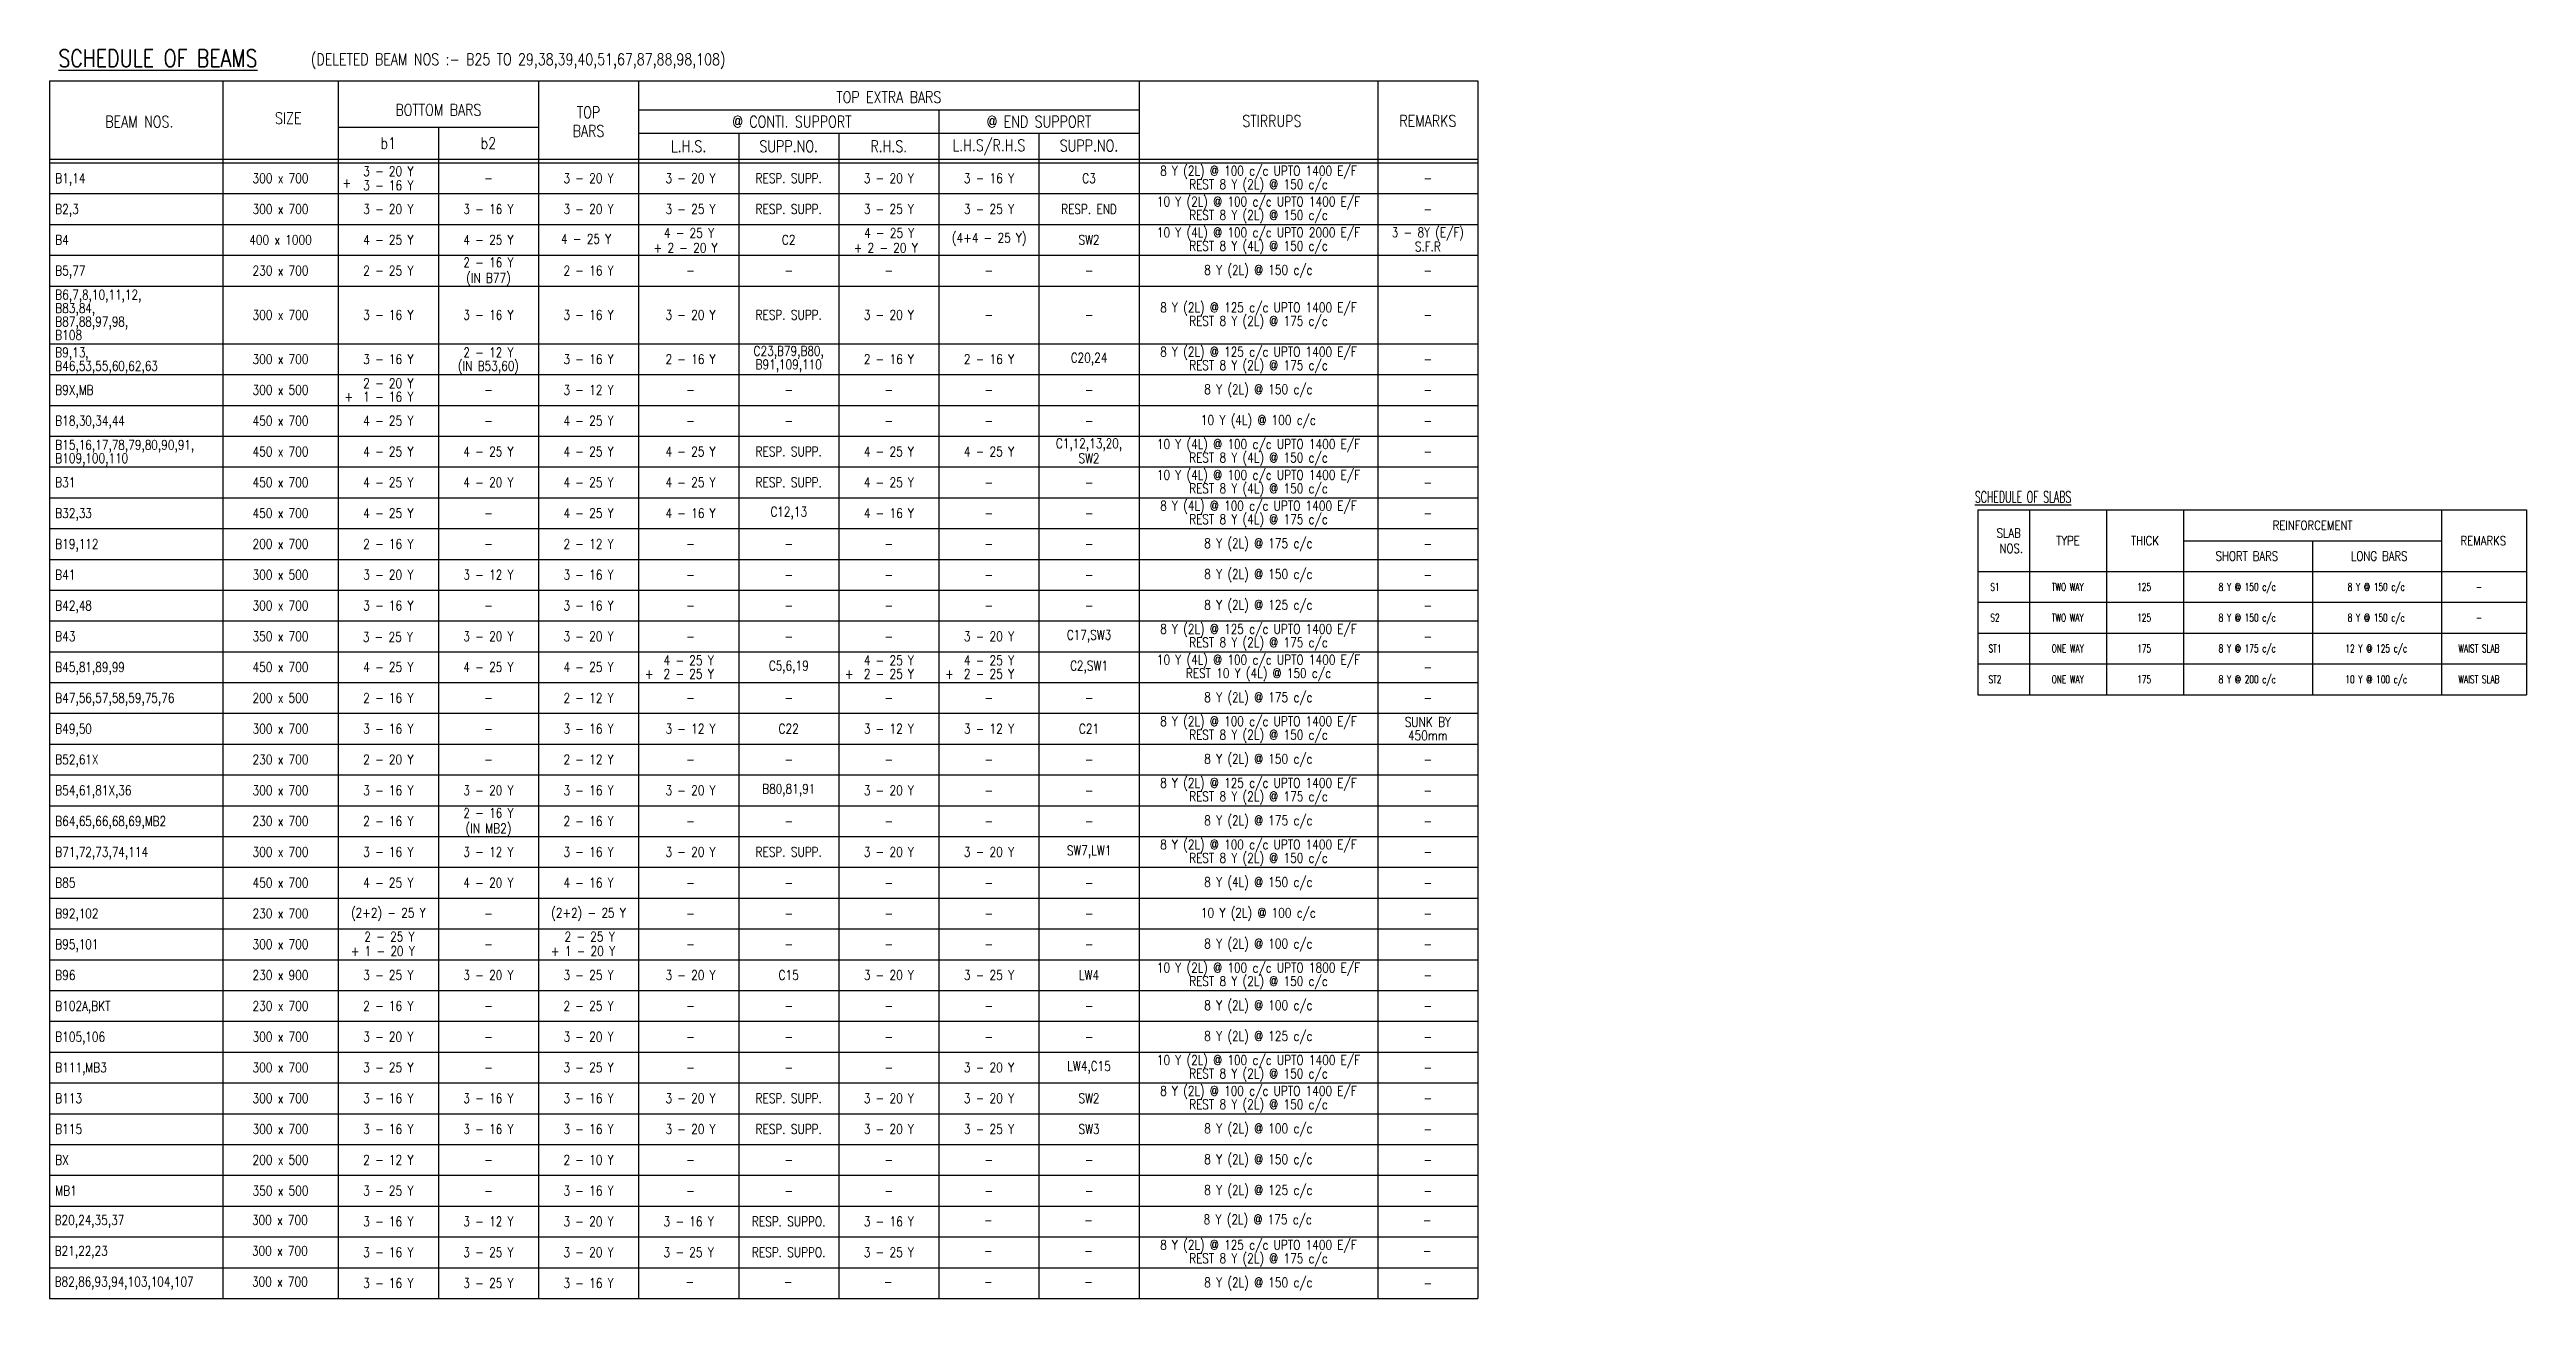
# Model space of a CAD drawing. Header units: millimetres. Extents: x 2659630 to 6742168, y -2425387 to -732288.
# Drawn here: x 3366694 to 3447114, y -854875 to -814321 of the extents above; entities that cross this region are included whole.
import ezdxf
from ezdxf.enums import TextEntityAlignment as Align

# ---------------------------------------------------------------- set-up
doc = ezdxf.new("R2010")
doc.units = ezdxf.units.MM
for name, color, linetype in [('FRAME TABLE', 5, 'Continuous'), ('S-TEXT', 2, 'Continuous'), ('S-TEXT-1', 4, 'Continuous'), ('S-TITIL', 6, 'Continuous'), ('SCH-LINE', 7, 'Continuous'), ('SCHEDULE LINE', 7, 'Continuous'), ('TEXT MIDIUM', 2, 'Continuous'), ('TEXT SCHEDULE SLAB', 4, 'Continuous')]:
    doc.layers.add(name, color=color, linetype=linetype)
doc.styles.add('ROMANS', font='r.shx', dxfattribs={"width": 0.7})

msp = doc.modelspace()

# ---------------------------------------------------------------- texts
at = {"layer": 'S-TEXT', "style": 'ROMANS', "width": 0.8}
msp.add_text('(DELETED BEAM NOS :- B25 TO 29,38,39,40,51,67,87,88,98,108)', height=375, dxfattribs=at).set_placement((3375180.085, -814825.727))
for s, p in [('BOTTOM BARS', (3379319.5, -816468.388)), ('TOP', (3384194.5, -816545.724)), (' BEAM NOS.', (3369507, -816854.204)), ('SIZE', (3374444.5, -816736.628)), ('BARS', (3384194.5, -817153.752)), ('STIRRUPS', (3406382, -816832.653)), ('REMARKS', (3411444.5, -816825.783)), ('b1', (3377694.5, -817549.443)), ('b2', (3380944.5, -817549.443))]:
    msp.add_text(s, height=375, dxfattribs=at).set_placement(p, align=Align.CENTER)
for s, p in [('TOP EXTRA BARS', (3393944.5, -815867.463)), (' @ CONTI. SUPPORT', (3390694.5, -816662.555)), ('@ END SUPPORT', (3398819.5, -816662.555)), ('L.H.S.', (3387444.5, -817462.278)), ('SUPP.NO.', (3390694.5, -817462.278)), ('R.H.S.', (3393944.5, -817462.278)), ('L.H.S/R.H.S', (3397194.5, -817462.278)), ('SUPP.NO.', (3400444.5, -817441.725))]:
    msp.add_text(s, height=375, dxfattribs=at).set_placement(p, align=Align.MIDDLE)
at = {"layer": 'S-TEXT-1', "style": 'ROMANS', "width": 0.8}
for s, p in [('B1,14', (3366882, -818500.268)), ('B2,3', (3366882, -819500.268)), ('B4', (3366882, -820500.268)), ('B5,77', (3366882, -821500.268)), ('B9X,MB', (3366882, -825375.268)), ('B18,30,34,44', (3366882, -826375.268)), ('B15,16,17,78,79,80,90,91,', (3366882, -827156.518)), ('B109,100,110', (3366882, -827594.018)), ('B31', (3366882, -828375.268)), ('B32,33', (3366882, -829375.268)), ('B19,112', (3366882, -830375.268)), ('B41', (3366882, -831375.268)), ('B42,48', (3366882, -832375.268)), ('B43', (3366882, -833375.268)), ('B45,81,89,99', (3366882, -834375.268)), ('B47,56,57,58,59,75,76', (3366882, -835375.268)), ('B49,50', (3366882, -836375.268)), ('B52,61X', (3366882, -837375.268)), ('B54,61,81X,36', (3366882, -838375.268)), ('B64,65,66,68,69,MB2', (3366882, -839375.268)), ('B71,72,73,74,114', (3366882, -840375.268)), ('B85', (3366882, -841375.268)), ('B92,102', (3366882, -842375.268)), ('B95,101', (3366882, -843375.268)), ('B96', (3366882, -844375.268)), ('B102A,BKT', (3366882, -845375.268)), ('B105,106', (3366882, -846375.268)), ('B111,MB3', (3366882, -847375.268)), ('B113', (3366882, -848375.268)), ('B115', (3366882, -849375.268)), ('BX', (3366882, -850375.268)), ('MB1', (3366882, -851375.268)), ('B20,24,35,37', (3366861.503, -852329.118, 19.417)), ('B21,22,23', (3366861.503, -853329.118, 19.417)), ('B82,86,93,94,103,104,107', (3366861.503, -854329.118, 19.417))]:
    msp.add_text(s, height=312.5, dxfattribs=at).set_placement(p, align=Align.MIDDLE_LEFT)
for s, p in [('300 x 700', (3374194.5, -818500.268)), ('+', (3376348.579, -818648.88, 19.417)), ('3 - 20 Y', (3377694.5, -818272.768)), ('3 - 16 Y', (3377694.5, -818731.268)), ('-', (3380944.5, -818500.268)), ('3 - 20 Y', (3384194.5, -818500.268)), ('3 - 20 Y', (3387505.145, -818500.268)), ('RESP. SUPP.', (3390694.5, -818500.268)), ('3 - 20 Y', (3393944.5, -818500.268)), ('3 - 16 Y', (3397194.5, -818500.268)), ('C3', (3400444.5, -818500.268)), ('8 Y (2L) @ 100 c/c UPTO 1400 E/F', (3405944.5, -818281.518)), ('REST 8 Y (2L) @ 150 c/c', (3405944.5, -818719.018)), ('-', (3411444.5, -818500.268)), ('300 x 700', (3374194.5, -819500.268)), ('3 - 20 Y', (3377694.5, -819500.268)), ('3 - 16 Y', (3380944.5, -819500.268)), ('3 - 20 Y', (3384194.5, -819500.268)), ('3 - 25 Y', (3387505.145, -819500.268)), ('RESP. SUPP.', (3390694.5, -819500.268)), ('3 - 25 Y', (3393944.5, -819500.268)), ('3 - 25 Y', (3397194.5, -819500.268)), ('RESP. END', (3400444.5, -819500.268)), ('10 Y (2L) @ 100 c/c UPTO 1400 E/F', (3405944.5, -819281.518)), ('4 - 25 Y', (3387454.5, -820276.768)), ('4 - 25 Y', (3393954.5, -820276.768)), ('(4+4 - 25 Y)', (3397204.5, -820458.268)), ('10 Y (4L) @ 100 c/c UPTO 2000 E/F', (3405944.5, -820281.518)), ('REST 8 Y (2L) @ 150 c/c', (3405944.5, -819719.018)), ('3 - 8Y (E/F)', (3411444.5, -820281.518)), ('-', (3411444.5, -819500.268)), ('400 x 1000', (3374194.5, -820500.268)), ('4 - 25 Y', (3377694.5, -820500.268)), ('4 - 25 Y', (3380944.5, -820500.268)), ('2 - 16 Y', (3380944.5, -821233.768)), ('4 - 25 Y', (3384115.218, -820468.805, 19.417)), ('+ 2 - 20 Y', (3387344.218, -820760.305, 19.417)), ('C2', (3390694.5, -820500.268)), ('+ 2 - 20 Y', (3393844.218, -820760.305, 19.417)), ('SW2', (3400444.5, -820500.268)), ('REST 8 Y (4L) @ 150 c/c', (3405944.5, -820719.018)), ('S.F.R', (3411444.5, -820719.018)), ('230 x 700', (3374194.5, -821500.268)), ('2 - 25 Y', (3377694.5, -821500.268)), ('(IN B77)', (3380944.5, -821758.268)), ('2 - 16 Y', (3384194.5, -821500.268)), ('-', (3387505.145, -821500.268)), ('-', (3390694.5, -821500.268)), ('-', (3393944.5, -821500.268)), ('-', (3397194.5, -821500.268)), ('-', (3400444.5, -821500.268)), ('8 Y (2L) @ 150 c/c', (3405944.5, -821500.268)), ('-', (3411444.5, -821500.268)), ('8 Y (2L) @ 125 c/c UPTO 1400 E/F', (3405944.5, -822719.018)), ('300 x 700', (3374194.5, -822937.768)), ('3 - 16 Y', (3377694.5, -822937.768)), ('3 - 16 Y', (3380944.5, -822937.768)), ('3 - 16 Y', (3384194.5, -822937.768)), ('3 - 20 Y', (3387505.145, -822937.768)), ('RESP. SUPP.', (3390694.5, -822937.768)), ('3 - 20 Y', (3393944.5, -822937.768)), ('-', (3397194.5, -822937.768)), ('-', (3400444.5, -822937.768)), ('REST 8 Y (2L) @ 175 c/c', (3405944.5, -823156.518)), ('-', (3411444.5, -822937.768)), ('300 x 700', (3374194.5, -824375.268)), ('3 - 16 Y', (3377694.5, -824375.268)), ('3 - 16 Y', (3384194.5, -824375.268)), ('2 - 16 Y', (3387505.145, -824375.268)), ('C23,B79,B80,', (3390694.5, -824156.518)), ('2 - 16 Y', (3393944.5, -824375.268)), ('2 - 16 Y', (3397194.5, -824375.268)), ('C20,24', (3400444.5, -824375.268)), ('8 Y (2L) @ 125 c/c UPTO 1400 E/F', (3405944.5, -824156.518)), ('B91,109,110', (3390694.5, -824594.018)), ('REST 8 Y (2L) @ 175 c/c', (3405944.5, -824594.018)), ('-', (3411444.5, -824375.268)), ('300 x 500', (3374194.5, -825375.268)), ('-', (3380944.5, -825375.268)), ('3 - 12 Y', (3384194.5, -825375.268)), ('-', (3387505.145, -825375.268)), ('-', (3390694.5, -825375.268)), ('-', (3393944.5, -825375.268)), ('-', (3397194.5, -825375.268)), ('-', (3400444.5, -825375.268)), ('8 Y (2L) @ 150 c/c', (3405944.5, -825375.268)), ('-', (3411444.5, -825375.268)), ('450 x 700', (3374194.5, -826375.268)), ('4 - 25 Y', (3377694.5, -826375.268)), ('-', (3380944.5, -826375.268)), ('4 - 25 Y', (3384194.5, -826375.268)), ('-', (3387505.145, -826375.268)), ('-', (3390694.5, -826375.268)), ('-', (3393944.5, -826375.268)), ('-', (3397194.5, -826375.268)), ('-', (3400444.5, -826375.268)), ('10 Y (4L) @ 100 c/c', (3405944.5, -826375.268)), ('-', (3411444.5, -826375.268)), ('450 x 700', (3374194.5, -827375.268)), ('4 - 25 Y', (3377694.5, -827375.268)), ('4 - 25 Y', (3380944.5, -827375.268)), ('4 - 25 Y', (3384194.5, -827375.268)), ('4 - 25 Y', (3387505.145, -827375.268)), ('RESP. SUPP.', (3390694.5, -827375.268)), ('4 - 25 Y', (3393944.5, -827375.268)), ('4 - 25 Y', (3397194.5, -827375.268)), ('C1,12,13,20,', (3400444.5, -827156.518)), ('SW2', (3400444.5, -827594.018)), ('10 Y (4L) @ 100 c/c UPTO 1400 E/F', (3405944.5, -827156.518)), ('REST 8 Y (4L) @ 150 c/c', (3405944.5, -827594.018)), ('-', (3411444.5, -827375.268)), ('450 x 700', (3374194.5, -828375.268)), ('4 - 25 Y', (3377694.5, -828375.268)), ('4 - 20 Y', (3380944.5, -828375.268)), ('4 - 25 Y', (3384194.5, -828375.268)), ('4 - 25 Y', (3387505.145, -828375.268)), ('RESP. SUPP.', (3390694.5, -828375.268)), ('4 - 25 Y', (3393944.5, -828375.268)), ('10 Y (4L) @ 100 c/c UPTO 1400 E/F', (3405944.5, -828156.518)), ('-', (3397194.5, -828375.268)), ('-', (3400444.5, -828375.268)), ('8 Y (4L) @ 100 c/c UPTO 1400 E/F', (3405944.5, -829156.518)), ('REST 8 Y (4L) @ 150 c/c', (3405944.5, -828594.018)), ('-', (3411444.5, -828375.268)), ('450 x 700', (3374194.5, -829375.268)), ('4 - 25 Y', (3377694.5, -829375.268)), ('-', (3380944.5, -829375.268)), ('4 - 25 Y', (3384194.5, -829375.268)), ('4 - 16 Y', (3387505.145, -829375.268)), ('C12,13', (3390694.5, -829375.268)), ('4 - 16 Y', (3393944.5, -829375.268)), ('-', (3397194.5, -829375.268)), ('-', (3400444.5, -829375.268)), ('REST 8 Y (4L) @ 175 c/c', (3405944.5, -829594.018)), ('-', (3411444.5, -829375.268)), ('200 x 700', (3374194.5, -830375.268)), ('2 - 16 Y', (3377694.5, -830375.268)), ('-', (3380944.5, -830375.268)), ('2 - 12 Y', (3384194.5, -830375.268)), ('-', (3387505.145, -830375.268)), ('-', (3390694.5, -830375.268)), ('-', (3393944.5, -830375.268)), ('-', (3397194.5, -830375.268)), ('-', (3400444.5, -830375.268)), ('8 Y (2L) @ 175 c/c', (3405944.5, -830375.268)), ('-', (3411444.5, -830375.268)), ('300 x 500', (3374194.5, -831375.268)), ('3 - 20 Y', (3377694.5, -831375.268)), ('3 - 12 Y', (3380944.5, -831375.268)), ('3 - 16 Y', (3384194.5, -831375.268)), ('-', (3387505.145, -831375.268)), ('-', (3390694.5, -831375.268)), ('-', (3393944.5, -831375.268)), ('-', (3397194.5, -831375.268)), ('-', (3400444.5, -831375.268)), ('8 Y (2L) @ 150 c/c', (3405944.5, -831375.268)), ('-', (3411444.5, -831375.268)), ('300 x 700', (3374194.5, -832375.268)), ('3 - 16 Y', (3377694.5, -832375.268)), ('3 - 16 Y', (3384194.5, -832375.268)), ('8 Y (2L) @ 125 c/c', (3405944.5, -832375.268)), ('-', (3380944.5, -832375.268)), ('-', (3387505.145, -832375.268)), ('-', (3390694.5, -832375.268)), ('-', (3393944.5, -832375.268)), ('-', (3397194.5, -832375.268)), ('-', (3400444.5, -832375.268)), ('8 Y (2L) @ 125 c/c UPTO 1400 E/F', (3405944.5, -833156.518)), ('-', (3411444.5, -832375.268)), ('350 x 700', (3374194.5, -833375.268)), ('3 - 20 Y', (3380944.5, -833375.268)), ('3 - 20 Y', (3384194.5, -833375.268)), ('-', (3387505.145, -833375.268)), ('-', (3390694.5, -833375.268)), ('-', (3393944.5, -833375.268)), ('3 - 20 Y', (3397194.5, -833375.268)), ('C17,SW3', (3400444.5, -833375.268)), ('10 Y (4L) @ 100 c/c UPTO 1400 E/F', (3405944.5, -834156.518)), ('REST 8 Y (2L) @ 175 c/c', (3405944.5, -833594.018)), ('-', (3411444.5, -833375.268)), ('450 x 700', (3374194.5, -834375.268)), ('4 - 25 Y', (3377694.5, -834375.268)), ('4 - 25 Y', (3380944.5, -834375.268)), ('4 - 25 Y', (3384194.5, -834375.268)), ('C5,6,19', (3390694.5, -834375.268)), ('C2,SW1', (3400444.5, -834375.268)), ('REST 10 Y (4L) @ 150 c/c', (3405944.5, -834594.018)), ('-', (3411444.5, -834375.268)), ('200 x 500', (3374194.5, -835375.268)), ('2 - 16 Y', (3377694.5, -835375.268)), ('-', (3380944.5, -835375.268)), ('2 - 12 Y', (3384194.5, -835375.268)), ('-', (3387505.145, -835375.268)), ('-', (3390694.5, -835375.268)), ('-', (3393944.5, -835375.268)), ('-', (3397194.5, -835375.268)), ('-', (3400444.5, -835375.268)), ('8 Y (2L) @ 175 c/c', (3405944.5, -835375.268)), ('-', (3411444.5, -835375.268)), ('300 x 700', (3374194.5, -836375.268)), ('3 - 16 Y', (3377694.5, -836375.268)), ('3 - 16 Y', (3384194.5, -836375.268)), ('3 - 12 Y', (3387505.145, -836375.268)), ('C22', (3390694.5, -836375.268)), ('3 - 12 Y', (3393944.5, -836375.268)), ('3 - 12 Y', (3397194.5, -836375.268)), ('C21', (3400444.5, -836375.268)), ('8 Y (2L) @ 100 c/c UPTO 1400 E/F', (3405944.5, -836156.518)), ('REST 8 Y (2L) @ 150 c/c', (3405944.5, -836594.018)), ('SUNK BY', (3411444.5, -836156.518)), ('-', (3380944.5, -836375.268)), ('8 Y (2L) @ 150 c/c', (3405944.5, -837375.268)), ('450mm', (3411444.5, -836594.018)), ('230 x 700', (3374194.5, -837375.268)), ('2 - 20 Y', (3377694.5, -837375.268)), ('-', (3380944.5, -837375.268)), ('2 - 12 Y', (3384194.5, -837375.268)), ('-', (3387505.145, -837375.268)), ('-', (3390694.5, -837375.268)), ('-', (3393944.5, -837375.268)), ('-', (3397194.5, -837375.268)), ('-', (3400444.5, -837375.268)), ('8 Y (2L) @ 125 c/c UPTO 1400 E/F', (3405944.5, -838156.518)), ('-', (3411444.5, -837375.268)), ('300 x 700', (3374194.5, -838375.268)), ('3 - 16 Y', (3377694.5, -838375.268)), ('3 - 20 Y', (3380944.5, -838375.268)), ('3 - 16 Y', (3384194.5, -838375.268)), ('3 - 20 Y', (3387505.145, -838375.268)), ('B80,81,91', (3390694.5, -838375.268)), ('3 - 20 Y', (3393944.5, -838375.268)), ('-', (3397194.5, -838375.268)), ('-', (3400444.5, -838375.268)), ('REST 8 Y (2L) @ 175 c/c', (3405944.5, -838594.018)), ('-', (3411444.5, -838375.268)), ('230 x 700', (3374194.5, -839375.268)), ('2 - 16 Y', (3377694.5, -839375.268)), ('2 - 16 Y', (3380944.5, -839108.768)), ('(IN MB2)', (3380944.5, -839633.268)), ('2 - 16 Y', (3384194.5, -839375.268)), ('-', (3387505.145, -839375.268)), ('-', (3390694.5, -839375.268)), ('-', (3393944.5, -839375.268)), ('-', (3397194.5, -839375.268)), ('-', (3400444.5, -839375.268)), ('8 Y (2L) @ 175 c/c', (3405944.5, -839375.268)), ('-', (3411444.5, -839375.268)), ('300 x 700', (3374194.5, -840375.268)), ('3 - 16 Y', (3377694.5, -840375.268)), ('3 - 12 Y', (3380944.5, -840375.268)), ('3 - 16 Y', (3384194.5, -840375.268)), ('3 - 20 Y', (3387505.145, -840375.268)), ('RESP. SUPP.', (3390694.5, -840375.268)), ('3 - 20 Y', (3393944.5, -840375.268)), ('3 - 20 Y', (3397194.5, -840375.268)), ('SW7,LW1', (3400444.5, -840375.268)), ('8 Y (2L) @ 100 c/c UPTO 1400 E/F', (3405944.5, -840156.518)), ('REST 8 Y (2L) @ 150 c/c', (3405944.5, -840594.018)), ('8 Y (4L) @ 150 c/c', (3405944.5, -841375.268)), ('-', (3411444.5, -840375.268)), ('450 x 700', (3374194.5, -841375.268)), ('4 - 25 Y', (3377694.5, -841375.268)), ('4 - 20 Y', (3380944.5, -841375.268)), ('4 - 16 Y', (3384194.5, -841375.268)), ('-', (3387505.145, -841375.268)), ('-', (3390694.5, -841375.268)), ('-', (3393944.5, -841375.268)), ('-', (3397194.5, -841375.268)), ('-', (3400444.5, -841375.268)), ('230 x 700', (3374194.5, -842375.268)), ('(2+2) - 25 Y', (3377694.5, -842375.268)), ('-', (3380944.5, -842375.268)), ('(2+2) - 25 Y', (3384194.5, -842375.268)), ('-', (3387505.145, -842375.268)), ('-', (3390694.5, -842375.268)), ('-', (3393944.5, -842375.268)), ('-', (3397194.5, -842375.268)), ('-', (3400444.5, -842375.268)), ('10 Y (2L) @ 100 c/c', (3405944.5, -842375.268)), ('-', (3411444.5, -842375.268)), ('300 x 700', (3374194.5, -843375.268)), ('+ 1 - 20 Y', (3377515, -843596.268)), ('2 - 25 Y', (3377730, -843124.268)), ('-', (3380944.5, -843375.268)), ('+ 1 - 20 Y', (3384015, -843596.268)), ('2 - 25 Y', (3384230, -843124.268)), ('-', (3387505.145, -843375.268)), ('-', (3390694.5, -843375.268)), ('-', (3393944.5, -843375.268)), ('-', (3397194.5, -843375.268)), ('-', (3400444.5, -843375.268)), ('8 Y (2L) @ 100 c/c', (3405944.5, -843375.268)), ('-', (3411444.5, -843375.268)), ('230 x 900', (3374194.5, -844375.268)), ('3 - 25 Y', (3377694.5, -844375.268)), ('3 - 20 Y', (3380944.5, -844375.268)), ('3 - 25 Y', (3384194.5, -844375.268)), ('3 - 20 Y', (3387505.145, -844375.268)), ('C15', (3390694.5, -844375.268)), ('3 - 20 Y', (3393944.5, -844375.268)), ('3 - 25 Y', (3397194.5, -844375.268)), ('LW4', (3400444.5, -844375.268)), ('10 Y (2L) @ 100 c/c UPTO 1800 E/F', (3405944.5, -844156.518)), ('REST 8 Y (2L) @ 150 c/c', (3405944.5, -844594.018)), ('-', (3411444.5, -844375.268)), ('8 Y (2L) @ 100 c/c', (3405944.5, -845375.268)), ('230 x 700', (3374194.5, -845375.268)), ('2 - 16 Y', (3377694.5, -845375.268)), ('-', (3380944.5, -845375.268)), ('2 - 25 Y', (3384194.5, -845375.268)), ('-', (3387505.145, -845375.268)), ('-', (3390694.5, -845375.268)), ('-', (3393944.5, -845375.268)), ('-', (3397194.5, -845375.268)), ('-', (3400444.5, -845375.268)), ('-', (3411444.5, -845375.268)), ('300 x 700', (3374194.5, -846375.268)), ('3 - 20 Y', (3377694.5, -846375.268)), ('-', (3380944.5, -846375.268)), ('3 - 20 Y', (3384194.5, -846375.268)), ('-', (3387505.145, -846375.268)), ('-', (3390694.5, -846375.268)), ('-', (3393944.5, -846375.268)), ('-', (3397194.5, -846375.268)), ('-', (3400444.5, -846375.268)), ('8 Y (2L) @ 125 c/c', (3405944.5, -846375.268)), ('-', (3411444.5, -846375.268)), ('300 x 700', (3374194.5, -847375.268)), ('3 - 25 Y', (3377694.5, -847375.268)), ('-', (3380944.5, -847375.268)), ('3 - 25 Y', (3384194.5, -847375.268)), ('-', (3387505.145, -847375.268)), ('-', (3390694.5, -847375.268)), ('-', (3393944.5, -847375.268)), ('3 - 20 Y', (3397194.5, -847375.268)), ('LW4,C15', (3400444.5, -847375.268)), ('10 Y (2L) @ 100 c/c UPTO 1400 E/F', (3405944.5, -847156.518)), ('REST 8 Y (2L) @ 150 c/c', (3405944.5, -847594.018)), ('-', (3411444.5, -847375.268)), ('300 x 700', (3374194.5, -848375.268)), ('3 - 16 Y', (3377694.5, -848375.268)), ('3 - 16 Y', (3380944.5, -848375.268)), ('3 - 16 Y', (3384194.5, -848375.268)), ('3 - 20 Y', (3387505.145, -848375.268)), ('RESP. SUPP.', (3390694.5, -848375.268)), ('3 - 20 Y', (3393944.5, -848375.268)), ('3 - 20 Y', (3397194.5, -848375.268)), ('SW2', (3400444.5, -848375.268)), ('8 Y (2L) @ 100 c/c UPTO 1400 E/F', (3405944.5, -848156.518)), ('REST 8 Y (2L) @ 150 c/c', (3405944.5, -848594.018)), ('-', (3411444.5, -848375.268)), ('300 x 700', (3374194.5, -849375.268)), ('3 - 16 Y', (3377694.5, -849375.268)), ('3 - 16 Y', (3380944.5, -849375.268)), ('3 - 16 Y', (3384194.5, -849375.268)), ('3 - 20 Y', (3387505.145, -849375.268)), ('RESP. SUPP.', (3390694.5, -849375.268)), ('3 - 20 Y', (3393944.5, -849375.268)), ('3 - 25 Y', (3397194.5, -849375.268)), ('SW3', (3400444.5, -849375.268)), ('8 Y (2L) @ 100 c/c', (3405944.5, -849375.268)), ('-', (3411444.5, -849375.268)), ('200 x 500', (3374194.5, -850375.268)), ('2 - 12 Y', (3377694.5, -850375.268)), ('-', (3380944.5, -850375.268)), ('2 - 10 Y', (3384194.5, -850375.268)), ('-', (3387505.145, -850375.268)), ('-', (3390694.5, -850375.268)), ('-', (3393944.5, -850375.268)), ('-', (3397194.5, -850375.268)), ('-', (3400444.5, -850375.268)), ('8 Y (2L) @ 150 c/c', (3405944.5, -850375.268)), ('-', (3411444.5, -850375.268)), ('350 x 500', (3374194.5, -851375.268)), ('3 - 25 Y', (3377694.5, -851375.268)), ('-', (3380944.5, -851375.268)), ('3 - 16 Y', (3384194.5, -851375.268)), ('-', (3387505.145, -851375.268)), ('-', (3390694.5, -851375.268)), ('-', (3393944.5, -851375.268)), ('-', (3397194.5, -851375.268)), ('-', (3400444.5, -851375.268)), ('8 Y (2L) @ 125 c/c', (3405944.5, -851375.268)), ('-', (3411444.5, -851375.268)), ('300 x 700', (3374174.003, -852329.118, 19.417)), ('3 - 16 Y', (3377694.5, -852375.268, 19.417)), ('3 - 12 Y', (3380944.5, -852375.268, 19.417)), ('3 - 20 Y', (3384194.5, -852375.268, 19.417)), ('3 - 16 Y', (3387444.5, -852375.268, 19.417)), ('RESP. SUPPO.', (3390694.5, -852375.268, 19.417)), ('3 - 16 Y', (3393944.5, -852375.268, 19.417)), ('-', (3397174.003, -852329.118, 19.417)), ('-', (3400424.003, -852329.118, 19.417)), ('8 Y (2L) @ 175 c/c', (3405924.003, -852329.118, 19.417)), ('-', (3411424.003, -852329.118, 19.417)), ('300 x 700', (3374174.003, -853329.118, 19.417)), ('3 - 16 Y', (3377694.5, -853375.268, 19.417)), ('3 - 25 Y', (3380944.5, -853375.268, 19.417)), ('3 - 20 Y', (3384194.5, -853375.268, 19.417)), ('3 - 25 Y', (3387444.5, -853375.268, 19.417)), ('RESP. SUPPO.', (3390694.5, -853375.268, 19.417)), ('3 - 25 Y', (3393944.5, -853375.268, 19.417)), ('8 Y (2L) @ 125 c/c UPTO 1400 E/F', (3405944.5, -853156.518, 19.417)), ('-', (3397174.003, -853329.118, 19.417)), ('-', (3400424.003, -853329.118, 19.417)), ('REST 8 Y (2L) @ 175 c/c', (3405944.5, -853594.018, 19.417)), ('-', (3411424.003, -853329.118, 19.417)), ('300 x 700', (3374174.003, -854329.118, 19.417)), ('3 - 16 Y', (3377694.5, -854375.268, 19.417)), ('3 - 25 Y', (3380944.5, -854375.268, 19.417)), ('3 - 16 Y', (3384194.5, -854375.268, 19.417)), ('-', (3387484.648, -854329.118, 19.417)), ('-', (3390674.003, -854329.118, 19.417)), ('-', (3393924.003, -854329.118, 19.417)), ('-', (3397174.003, -854329.118, 19.417)), ('-', (3400424.003, -854329.118, 19.417)), ('8 Y (2L) @ 150 c/c', (3405944.5, -854375.268, 19.417)), ('-', (3411444.5, -854375.268, 19.417))]:
    msp.add_text(s, height=312.5, dxfattribs=at).set_placement(p, align=Align.MIDDLE)
at = {"layer": 'S-TEXT-1', "color": 3, "style": 'ROMANS', "width": 0.8}
for s, p in [('B6,7,8,10,11,12,', (3366882, -822281.518)), ('B83,84,', (3366882, -822719.018)), ('B87,88,97,98,', (3366882, -823156.518)), ('B108', (3366882, -823594.018)), ('B9,13,', (3366882, -824156.518)), ('B46,53,55,60,62,63', (3366882, -824594.018))]:
    msp.add_text(s, height=312.5, dxfattribs=at).set_placement(p, align=Align.MIDDLE_LEFT)
at = {"layer": 'S-TEXT-1', "style": 'ROMANS', "width": 0.8}
for s, p in [('2 - 12 Y', (3380944.5, -824156.518)), ('2 - 20 Y', (3377694.5, -825156.518)), ('(IN B53,60)', (3380944.5, -824594.018)), ('+', (3376408.786, -825594.018)), ('1 - 16 Y', (3377694.5, -825594.018)), ('3 - 25 Y', (3377679.147, -833395.055)), ('+', (3386158.786, -834594.018)), ('4 - 25 Y', (3387444.5, -834156.518)), ('2 - 25 Y', (3387444.5, -834594.018)), ('+', (3392658.786, -834594.018)), ('4 - 25 Y', (3393944.5, -834156.518)), ('2 - 25 Y', (3393944.5, -834594.018)), ('+', (3395908.786, -834594.018)), ('4 - 25 Y', (3397194.5, -834156.518)), ('2 - 25 Y', (3397194.5, -834594.018))]:
    msp.add_text(s, height=312.5, dxfattribs=at).set_placement(p, align=Align.MIDDLE_CENTER)
at = {"layer": 'S-TEXT-1', "color": 2, "style": 'ROMANS', "width": 0.8}
msp.add_text('-', height=312.5, dxfattribs=at).set_placement((3411444.5, -841375.268), align=Align.MIDDLE)
at = {"layer": 'S-TITIL', "style": 'ROMANS'}
for s, height, width, p in [('%%USCHEDULE OF BEAMS', 562.5, 0.8, (3366983.886, -814883.88)), ('%%uSCHEDULE OF SLABS', 370.06579, 0.6, (3429205.719, -829034.589))]:
    msp.add_text(s, height=height, dxfattribs=dict(at, width=width)).set_placement(p)
at = {"layer": 'TEXT MIDIUM', "style": 'ROMANS', "width": 0.8}
for s, p in [('SLAB ', (3430386, -830019.897)), ('REINFORCEMENT', (3440170.235, -829769.897)), ('NOS.', (3430386, -830519.897)), ('TYPE', (3432229.612, -830269.897)), ('THICK', (3434729.612, -830269.897)), ('SHORT BARS', (3438036.499, -830769.897)), ('LONG BARS', (3442333.197, -830769.897)), ('REMARKS', (3445712.027, -830269.897))]:
    msp.add_text(s, height=300, dxfattribs=at).set_placement(p, align=Align.MIDDLE)
at = {"layer": 'TEXT SCHEDULE SLAB', "char_height": 250, "attachment_point": 2, "style": 'ROMANS'}
for s, insert, width in [('S1', (3429858.529, -831644.897), 457.14286), ('TWO WAY', (3432220.088, -831644.897), 1342.85714), ('125', (3434701.041, -831644.897), 238.09524), ('8 Y @ 150 c/c', (3438046.352, -831644.897), 2688.02952), ('8 Y @ 150 c/c', (3442236.976, -831644.897), 2680.59386), ('-', (3445572.269, -831644.897), 171.42857), ('-', (3445572.269, -831644.897), 171.42857), ('S2', (3429858.529, -832644.897), 457.14286), ('TWO WAY', (3432220.088, -832644.897), 1342.85714), ('125', (3434701.041, -832644.897), 238.09524), ('8 Y @ 150 c/c', (3438046.352, -832644.897), 2688.02952), ('8 Y @ 150 c/c', (3442236.976, -832644.897), 2680.59386), ('-', (3445572.269, -832644.897), 171.42857), ('-', (3445572.269, -832644.897), 171.42857), ('ST1', (3429858.529, -833644.897), 457.14286), ('ONE WAY', (3432220.088, -833644.897), 1342.85714), ('175', (3434701.041, -833644.897), 238.09524), ('8 Y @ 175 c/c', (3438046.352, -833644.897), 2688.02952), ('12 Y @ 125 c/c', (3442236.976, -833644.897), 2680.59386), ('WAIST SLAB', (3445572.269, -833644.897), 2179.52557), ('ST2', (3429858.529, -834644.897), 457.14286), ('ONE WAY', (3432220.088, -834644.897), 1342.85714), ('175', (3434701.041, -834644.897), 238.09524), ('8 Y @ 200 c/c', (3438046.352, -834644.897), 2688.02952), ('10 Y @ 100 c/c', (3442236.976, -834644.897), 2680.59386), ('WAIST SLAB', (3445572.269, -834644.897), 2179.52557)]:
    msp.add_mtext(s, dxfattribs=dict(at, insert=insert, width=width))

# ---------------------------------------------------------------- linework, layer by layer
at = {"layer": 'FRAME TABLE', "color": 7}
for p, q in [((3429302.601, -829269.897), (3447114.371, -829269.897)), ((3429302.601, -829269.897), (3429302.601, -835269.897)), ((3430979.612, -829269.897), (3430979.612, -835269.897)), ((3433479.612, -829269.897), (3433479.612, -835269.897)), ((3435979.612, -829269.897), (3435979.612, -835269.897)), ((3444360.859, -829269.897), (3444360.859, -835269.897)), ((3447114.371, -829269.897), (3447114.371, -835269.897)), ((3440170.235, -830269.897), (3440170.235, -835269.897)), ((3429302.601, -831269.897), (3447114.371, -831269.897)), ((3429302.601, -835269.897), (3447114.371, -835269.897))]:
    msp.add_line(p, q, dxfattribs=at)
at = {"layer": 'FRAME TABLE'}
for p, q in [((3435979.612, -830269.897), (3444360.859, -830269.897)), ((3429302.601, -832269.897), (3447114.371, -832269.897)), ((3429302.601, -833269.897), (3447114.371, -833269.897)), ((3429302.601, -833269.897), (3447114.371, -833269.897)), ((3429302.601, -834269.897), (3447114.371, -834269.897)), ((3429302.601, -834269.897), (3447114.371, -834269.897))]:
    msp.add_line(p, q, dxfattribs=at)
at = {"layer": 'SCH-LINE'}
for p, q in [((3366694.5, -815334.103), (3366694.5, -854875.268)), ((3366694.5, -815334.103), (3413069.5, -815334.103)), ((3372319.5, -815334.103), (3372319.5, -854875.268)), ((3376069.5, -815334.103), (3376069.5, -854875.268)), ((3382569.5, -815334.103), (3382569.5, -854875.268)), ((3385819.5, -815334.103), (3385819.5, -854875.268)), ((3402069.5, -815334.103), (3402069.5, -854875.268)), ((3409819.5, -815334.103), (3409819.5, -854875.268)), ((3413069.5, -815334.103), (3413069.5, -854875.268)), ((3376069.5, -816841.203), (3382569.5, -816841.203)), ((3379319.5, -816841.203), (3379319.5, -854875.268)), ((3385819.5, -816276.902), (3402069.5, -816276.902)), ((3385819.5, -817033.283), (3402069.5, -817033.283)), ((3389069.5, -817033.283), (3389069.5, -854875.268)), ((3392319.5, -817033.283), (3392319.5, -854875.268)), ((3395569.5, -816276.902), (3395569.5, -854875.268)), ((3398819.5, -817033.283), (3398819.5, -854875.268)), ((3366694.5, -817878.031), (3413069.5, -817878.031)), ((3366694.5, -818000.268), (3413069.5, -818000.268)), ((3366694.5, -854875.268), (3413069.5, -854875.268))]:
    msp.add_line(p, q, dxfattribs=at)
at = {"layer": 'SCHEDULE LINE', "color": 5}
for p, q in [((3366694.5, -819000.268), (3413069.5, -819000.268)), ((3366694.5, -820000.268), (3413069.5, -820000.268)), ((3366694.5, -820000.268), (3413069.5, -820000.268)), ((3366694.5, -821000.268), (3413069.5, -821000.268)), ((3366694.5, -822000.268), (3413069.5, -822000.268)), ((3366694.5, -822000.268), (3413069.5, -822000.268)), ((3366694.5, -823875.268), (3413069.5, -823875.268)), ((3366694.5, -824875.268), (3413069.5, -824875.268)), ((3366694.5, -825875.268), (3413069.5, -825875.268)), ((3366694.5, -826875.268), (3413069.5, -826875.268)), ((3366694.5, -826875.268), (3413069.5, -826875.268)), ((3366694.5, -827875.268), (3413069.5, -827875.268)), ((3366694.5, -828875.268), (3413069.5, -828875.268)), ((3366694.5, -829875.268), (3413069.5, -829875.268)), ((3366694.5, -830875.268), (3413069.5, -830875.268)), ((3366694.5, -831875.268), (3413069.5, -831875.268)), ((3366694.5, -831875.268), (3413069.5, -831875.268)), ((3366694.5, -832875.268), (3413069.5, -832875.268)), ((3366694.5, -833875.268), (3413069.5, -833875.268)), ((3366694.5, -834875.268), (3413069.5, -834875.268)), ((3366694.5, -835875.268), (3413069.5, -835875.268)), ((3366694.5, -836875.268), (3413069.5, -836875.268)), ((3366694.5, -836875.268), (3413069.5, -836875.268)), ((3366694.5, -837875.268), (3413069.5, -837875.268)), ((3366694.5, -838875.268), (3413069.5, -838875.268)), ((3366694.5, -839875.268), (3413069.5, -839875.268)), ((3366694.5, -840875.268), (3413069.5, -840875.268)), ((3366694.5, -841875.268), (3413069.5, -841875.268)), ((3366694.5, -841875.268), (3413069.5, -841875.268)), ((3366694.5, -842875.268), (3413069.5, -842875.268)), ((3366694.5, -843875.268), (3413069.5, -843875.268)), ((3366694.5, -844875.268), (3413069.5, -844875.268)), ((3366694.5, -845875.268), (3413069.5, -845875.268)), ((3366694.5, -846875.268), (3413069.5, -846875.268)), ((3366694.5, -846875.268), (3413069.5, -846875.268)), ((3366694.5, -847875.268), (3413069.5, -847875.268)), ((3366694.5, -848875.268), (3413069.5, -848875.268)), ((3366694.5, -849875.268), (3413069.5, -849875.268)), ((3366694.5, -850875.268), (3413069.5, -850875.268)), ((3366694.5, -851875.268), (3413069.5, -851875.268)), ((3366694.5, -852875.268), (3413069.5, -852875.268)), ((3366694.5, -853875.268), (3413069.5, -853875.268))]:
    msp.add_line(p, q, dxfattribs=at)

msp.set_redraw_order([(e.dxf.handle, doc.entitydb.next_handle()) for e in msp.query("TEXT MTEXT ATTDEF DIMENSION ARC_DIMENSION")])  # texts and dimensions are drawn at this point

doc.saveas('drawing.dxf')
